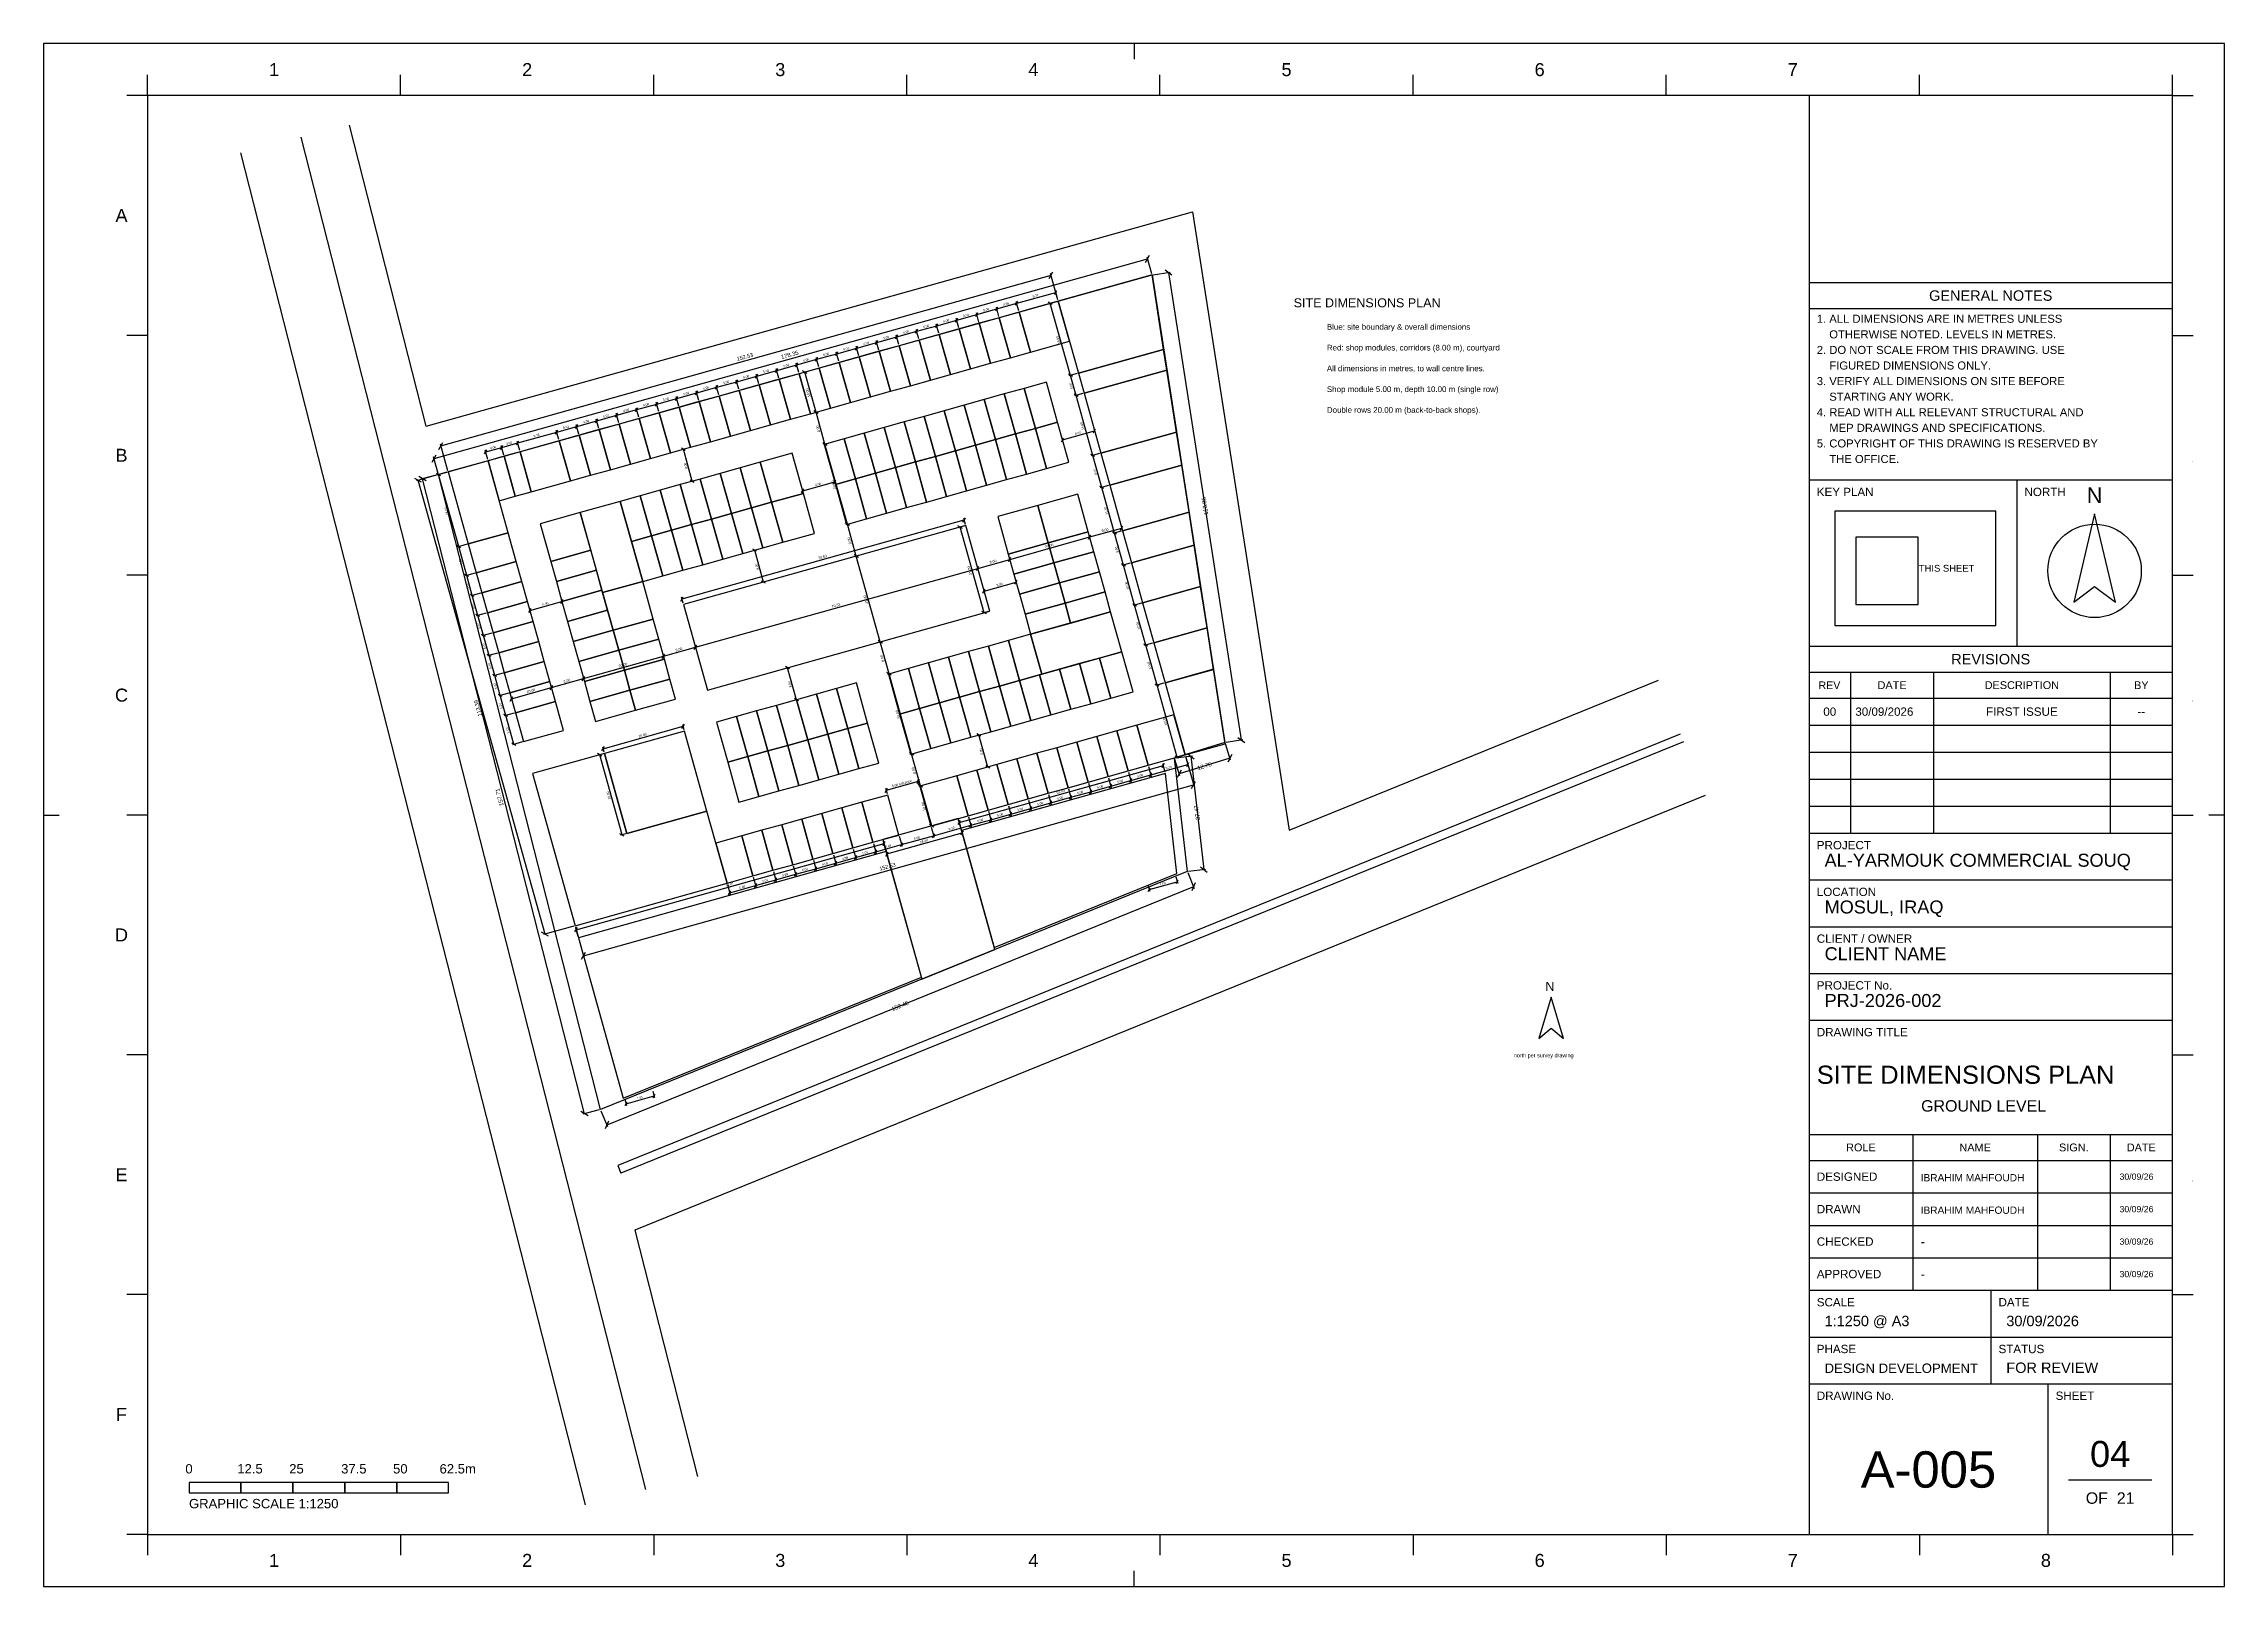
# Model space of a CAD drawing. Header units: metres. Extents: x 0 to 3661, y -5 to 371.
# Drawn here: x 1648 to 2173, y 0 to 371 of the extents above; entities that cross this region are included whole.
import ezdxf
from ezdxf.enums import TextEntityAlignment as Align

# ---------------------------------------------------------------- set-up
doc = ezdxf.new("R2010")
doc.units = ezdxf.units.M
doc.header["$MEASUREMENT"] = 0
for name, color, linetype in [('A3_FRAME', 7, 'Continuous'), ('A3_SHEET', 7, 'Continuous'), ('BLOCK', 7, 'Continuous'), ('BOUNDARY', 6, 'Continuous'), ('COURT', 3, 'Continuous'), ('DIM', 1, 'Continuous'), ('DIM-SITE', 5, 'Continuous'), ('PARKING', 8, 'Continuous'), ('STREET', 8, 'Continuous'), ('TB_FIELDS', 7, 'Continuous'), ('TB_HEADINGS', 7, 'Continuous'), ('TB_LABELS', 7, 'Continuous'), ('TB_LINES_THICK', 7, 'Continuous'), ('TB_LINES_THIN', 7, 'Continuous'), ('TB_SYMBOLS', 7, 'Continuous'), ('TEXT', 7, 'Continuous'), ('TITLE', 1, 'Continuous')]:
    doc.layers.add(name, color=color, linetype=linetype)
doc.styles.get("Standard").update_dxf_attribs({"font": 'arial.ttf'})

msp = doc.modelspace()

# ---------------------------------------------------------------- linework, layer by layer
at = {"layer": 'A3_FRAME'}
for p, q in [((1910.745, 371.25), (1910.745, 367.5)), ((1648.245, 185.625), (1651.995, 185.625)), ((2173.245, 185.625), (2169.495, 185.625)), ((1910.745, 0), (1910.745, 3.75))]:
    msp.add_line(p, q, dxfattribs=at)
for points in [[(1673.245, 12.5), (2160.745, 12.5), (2160.745, 358.75), (1673.245, 358.75)], [(2073.245, 12.5), (2160.745, 12.5), (2160.745, 358.75), (2073.245, 358.75)]]:
    msp.add_lwpolyline(points, close=True, dxfattribs=at)
at = {"layer": 'A3_SHEET'}
msp.add_lwpolyline([(1648.245, 0), (2173.245, 0), (2173.245, 371.25), (1648.245, 371.25)], close=True, dxfattribs=at)
at = {"layer": 'BLOCK'}
for points in [[(1897.367, 291.942), (1917.877, 297.68), (1915.083, 315.589), (1892.518, 309.276)], [(1876.178, 294.321), (1880.993, 295.668), (1878.299, 305.298), (1873.484, 303.951)], [(1880.993, 295.668), (1885.808, 297.015), (1883.114, 306.645), (1878.299, 305.298)], [(1885.808, 297.015), (1895.212, 299.646), (1892.518, 309.276), (1883.114, 306.645)], [(1856.918, 288.933), (1861.733, 290.28), (1859.038, 299.91), (1854.223, 298.563)], [(1861.733, 290.28), (1866.548, 291.627), (1863.853, 301.257), (1859.038, 299.91)], [(1866.548, 291.627), (1871.363, 292.974), (1868.669, 302.604), (1863.853, 301.257)], [(1871.363, 292.974), (1876.178, 294.321), (1873.484, 303.951), (1868.669, 302.604)], [(1837.657, 283.544), (1842.472, 284.891), (1839.778, 294.521), (1834.963, 293.174)], [(1842.472, 284.891), (1847.287, 286.238), (1844.593, 295.869), (1839.778, 294.521)], [(1847.287, 286.238), (1852.102, 287.586), (1849.408, 297.216), (1844.593, 295.869)], [(1852.102, 287.586), (1856.918, 288.933), (1854.223, 298.563), (1849.408, 297.216)], [(1898.715, 287.127), (1918.653, 292.705), (1917.877, 297.68), (1897.367, 291.942)], [(1818.397, 278.156), (1823.212, 279.503), (1820.518, 289.133), (1815.702, 287.786)], [(1823.212, 279.503), (1828.027, 280.85), (1825.333, 290.48), (1820.518, 289.133)], [(1828.027, 280.85), (1832.842, 282.197), (1830.148, 291.827), (1825.333, 290.48)], [(1832.842, 282.197), (1837.657, 283.544), (1834.963, 293.174), (1830.148, 291.827)], [(1887.003, 278.658), (1892.358, 280.156), (1889.663, 289.787), (1884.309, 288.289)], [(1902.756, 272.682), (1920.976, 277.779), (1918.649, 292.704), (1898.715, 287.127)], [(1799.136, 272.767), (1803.951, 274.114), (1801.257, 283.745), (1796.442, 282.397)], [(1803.951, 274.114), (1808.766, 275.462), (1806.072, 285.092), (1801.257, 283.745)], [(1808.766, 275.462), (1813.581, 276.809), (1810.887, 286.439), (1806.072, 285.092)], [(1813.581, 276.809), (1818.397, 278.156), (1815.702, 287.786), (1810.887, 286.439)], [(1867.743, 273.27), (1872.558, 274.617), (1869.864, 284.247), (1865.048, 282.9)], [(1872.558, 274.617), (1877.373, 275.964), (1874.679, 285.594), (1869.864, 284.247)], [(1877.373, 275.964), (1882.188, 277.311), (1879.494, 286.942), (1874.679, 285.594)], [(1882.188, 277.311), (1887.003, 278.658), (1884.309, 288.289), (1879.494, 286.942)], [(1779.876, 267.379), (1784.691, 268.726), (1781.997, 278.356), (1777.182, 277.009)], [(1784.691, 268.726), (1789.506, 270.073), (1786.812, 279.703), (1781.997, 278.356)], [(1789.506, 270.073), (1794.321, 271.42), (1791.627, 281.05), (1786.812, 279.703)], [(1794.321, 271.42), (1799.136, 272.767), (1796.442, 282.397), (1791.627, 281.05)], [(1848.482, 267.882), (1853.297, 269.229), (1850.603, 278.859), (1845.788, 277.512)], [(1853.297, 269.229), (1858.112, 270.576), (1855.418, 280.206), (1850.603, 278.859)], [(1858.112, 270.576), (1862.927, 271.923), (1860.233, 281.553), (1855.418, 280.206)], [(1862.927, 271.923), (1867.743, 273.27), (1865.048, 282.9), (1860.233, 281.553)], [(1884.882, 267.681), (1889.697, 269.028), (1887.003, 278.658), (1882.188, 277.311)], [(1889.697, 269.028), (1895.052, 270.526), (1892.358, 280.156), (1887.003, 278.658)], [(1761.805, 262.323), (1765.657, 263.401), (1762.963, 273.031), (1759.11, 271.953)], [(1765.657, 263.401), (1775.061, 266.032), (1772.366, 275.662), (1762.963, 273.031)], [(1775.061, 266.032), (1779.876, 267.379), (1777.182, 277.009), (1772.366, 275.662)], [(1838.852, 265.187), (1843.667, 266.534), (1840.973, 276.165), (1836.158, 274.817)], [(1843.667, 266.534), (1848.482, 267.882), (1845.788, 277.512), (1840.973, 276.165)], [(1865.622, 262.293), (1870.437, 263.64), (1867.743, 273.27), (1862.927, 271.923)], [(1870.437, 263.64), (1875.252, 264.987), (1872.558, 274.617), (1867.743, 273.27)], [(1875.252, 264.987), (1880.067, 266.334), (1877.373, 275.964), (1872.558, 274.617)], [(1880.067, 266.334), (1884.882, 267.681), (1882.188, 277.311), (1877.373, 275.964)], [(1904.911, 264.977), (1922.222, 269.82), (1920.98, 277.78), (1902.756, 272.682)], [(1750.478, 250.847), (1760.108, 253.541), (1755.258, 270.876), (1745.628, 268.182)], [(1757.953, 261.245), (1761.805, 262.323), (1759.11, 271.953), (1755.258, 270.876)], [(1809.027, 256.843), (1813.842, 258.19), (1811.148, 267.821), (1806.333, 266.474)], [(1813.842, 258.19), (1818.657, 259.538), (1815.963, 269.168), (1811.148, 267.821)], [(1818.657, 259.538), (1823.473, 260.885), (1820.778, 270.515), (1815.963, 269.168)], [(1823.473, 260.885), (1831.148, 263.032), (1828.454, 272.662), (1820.778, 270.515)], [(1846.361, 256.904), (1851.176, 258.251), (1848.482, 267.882), (1843.667, 266.534)], [(1851.176, 258.251), (1855.992, 259.598), (1853.297, 269.229), (1848.482, 267.882)], [(1855.992, 259.598), (1860.807, 260.946), (1858.112, 270.576), (1853.297, 269.229)], [(1860.807, 260.946), (1865.622, 262.293), (1862.927, 271.923), (1858.112, 270.576)], [(1907.98, 254.008), (1923.989, 258.487), (1922.222, 269.82), (1904.911, 264.977)], [(1794.582, 252.802), (1799.397, 254.149), (1796.703, 263.779), (1791.888, 262.432)], [(1799.397, 254.149), (1804.212, 255.496), (1801.518, 265.126), (1796.703, 263.779)], [(1804.212, 255.496), (1809.027, 256.843), (1806.333, 266.474), (1801.518, 265.126)], [(1826.167, 251.254), (1833.842, 253.402), (1831.148, 263.032), (1823.473, 260.885)], [(1841.546, 255.557), (1846.361, 256.904), (1843.667, 266.534), (1838.852, 265.187)], [(1890.107, 251.085), (1899.737, 253.779), (1897.207, 262.822), (1887.577, 260.128)], [(1770.342, 246.654), (1779.972, 249.348), (1777.442, 258.391), (1767.812, 255.697)], [(1782.831, 239.13), (1792.461, 241.825), (1787.072, 261.085), (1777.442, 258.391)], [(1789.767, 251.455), (1794.582, 252.802), (1791.888, 262.432), (1787.072, 261.085)], [(1811.721, 247.213), (1816.537, 248.56), (1813.842, 258.19), (1809.027, 256.843)], [(1816.537, 248.56), (1821.352, 249.907), (1818.657, 259.538), (1813.842, 258.19)], [(1821.352, 249.907), (1826.167, 251.254), (1823.473, 260.885), (1818.657, 259.538)], [(1880.476, 248.391), (1890.107, 251.085), (1887.577, 260.128), (1877.947, 257.433)], [(1910.135, 246.304), (1925.231, 250.528), (1923.989, 258.487), (1907.98, 254.008)], [(1752.416, 243.918), (1762.046, 246.612), (1760.108, 253.541), (1750.478, 250.847)], [(1792.461, 241.825), (1797.276, 243.172), (1794.582, 252.802), (1789.767, 251.455)], [(1797.276, 243.172), (1802.091, 244.519), (1799.397, 254.149), (1794.582, 252.802)], [(1802.091, 244.519), (1806.906, 245.866), (1804.212, 255.496), (1799.397, 254.149)], [(1806.906, 245.866), (1811.721, 247.213), (1809.027, 256.843), (1804.212, 255.496)], [(1891.454, 246.27), (1901.084, 248.964), (1899.737, 253.779), (1890.107, 251.085)], [(1771.689, 241.839), (1781.319, 244.533), (1779.972, 249.348), (1770.342, 246.654)], [(1881.824, 243.576), (1891.454, 246.27), (1890.107, 251.085), (1880.476, 248.391)], [(1892.801, 241.455), (1902.431, 244.149), (1901.084, 248.964), (1891.454, 246.27)], [(1912.83, 236.674), (1926.782, 240.578), (1925.231, 250.528), (1910.135, 246.304)], [(1753.763, 239.103), (1763.394, 241.797), (1762.046, 246.612), (1752.416, 243.918)], [(1755.11, 234.288), (1764.741, 236.982), (1763.394, 241.797), (1753.763, 239.103)], [(1773.036, 237.024), (1782.666, 239.718), (1781.319, 244.533), (1771.689, 241.839)], [(1785.361, 230.088), (1794.991, 232.782), (1792.461, 241.825), (1782.831, 239.13)], [(1883.171, 238.761), (1892.801, 241.455), (1891.454, 246.27), (1881.824, 243.576)], [(1894.148, 236.64), (1903.778, 239.334), (1902.431, 244.149), (1892.801, 241.455)], [(1756.457, 229.473), (1766.088, 232.167), (1764.741, 236.982), (1755.11, 234.288)], [(1774.383, 232.209), (1784.013, 234.903), (1782.666, 239.718), (1773.036, 237.024)], [(1884.518, 233.945), (1894.148, 236.64), (1892.801, 241.455), (1883.171, 238.761)], [(1885.865, 229.13), (1895.495, 231.825), (1894.148, 236.64), (1884.518, 233.945)], [(1895.495, 231.825), (1905.125, 234.519), (1903.778, 239.334), (1894.148, 236.64)], [(1915.524, 227.044), (1928.334, 230.628), (1926.782, 240.578), (1912.83, 236.674)], [(1757.805, 224.658), (1767.435, 227.352), (1766.088, 232.167), (1756.457, 229.473)], [(1775.73, 227.393), (1785.361, 230.088), (1784.013, 234.903), (1774.383, 232.209)], [(1786.708, 225.273), (1796.338, 227.967), (1794.991, 232.782), (1785.361, 230.088)], [(1888.559, 219.5), (1907.82, 224.888), (1905.125, 234.519), (1885.865, 229.13)], [(1759.152, 219.843), (1768.782, 222.537), (1767.435, 227.352), (1757.805, 224.658)], [(1777.078, 222.578), (1786.708, 225.273), (1785.361, 230.088), (1775.73, 227.393)], [(1788.055, 220.457), (1797.685, 223.152), (1796.338, 227.967), (1786.708, 225.273)], [(1873.574, 215.308), (1878.39, 216.655), (1875.695, 226.285), (1870.88, 224.938)], [(1878.39, 216.655), (1883.205, 218.002), (1880.511, 227.632), (1875.695, 226.285)], [(1883.205, 218.002), (1888.559, 219.5), (1885.865, 229.13), (1880.511, 227.632)], [(1918.218, 217.414), (1929.886, 220.678), (1928.334, 230.628), (1915.524, 227.044)], [(1760.499, 215.027), (1770.129, 217.722), (1768.782, 222.537), (1759.152, 219.843)], [(1778.425, 217.763), (1788.055, 220.457), (1786.708, 225.273), (1777.078, 222.578)], [(1789.402, 215.642), (1799.032, 218.337), (1797.685, 223.152), (1788.055, 220.457)], [(1854.314, 209.919), (1859.129, 211.267), (1856.435, 220.897), (1851.62, 219.55)], [(1859.129, 211.267), (1863.944, 212.614), (1861.25, 222.244), (1856.435, 220.897)], [(1863.944, 212.614), (1868.759, 213.961), (1866.065, 223.591), (1861.25, 222.244)], [(1868.759, 213.961), (1873.574, 215.308), (1870.88, 224.938), (1866.065, 223.591)], [(1890.714, 209.719), (1895.529, 211.066), (1892.835, 220.696), (1888.02, 219.349)], [(1895.529, 211.066), (1900.344, 212.413), (1897.65, 222.043), (1892.835, 220.696)], [(1900.344, 212.413), (1905.159, 213.76), (1902.465, 223.391), (1897.65, 222.043)], [(1905.159, 213.76), (1910.514, 215.258), (1907.82, 224.888), (1902.465, 223.391)], [(1923.068, 200.079), (1932.679, 202.768), (1929.89, 220.679), (1918.218, 217.414)], [(1761.846, 210.212), (1771.476, 212.906), (1770.129, 217.722), (1760.499, 215.027)], [(1779.772, 212.948), (1789.402, 215.642), (1788.055, 220.457), (1778.425, 217.763)], [(1781.119, 208.133), (1790.749, 210.827), (1789.402, 215.642), (1779.772, 212.948)], [(1790.749, 210.827), (1800.379, 213.521), (1799.032, 218.337), (1789.402, 215.642)], [(1837.009, 205.078), (1841.824, 206.425), (1839.13, 216.055), (1834.314, 214.708)], [(1841.824, 206.425), (1846.61, 207.764), (1843.916, 217.394), (1839.13, 216.055)], [(1871.454, 204.331), (1876.269, 205.678), (1873.574, 215.308), (1868.759, 213.961)], [(1876.269, 205.678), (1881.084, 207.025), (1878.39, 216.655), (1873.574, 215.308)], [(1881.084, 207.025), (1885.899, 208.372), (1883.205, 218.002), (1878.39, 216.655)], [(1885.899, 208.372), (1890.714, 209.719), (1888.02, 219.349), (1883.205, 218.002)], [(1763.784, 203.283), (1773.415, 205.978), (1771.476, 212.906), (1761.846, 210.212)], [(1817.748, 199.689), (1822.563, 201.037), (1819.869, 210.667), (1815.054, 209.32)], [(1822.563, 201.037), (1827.378, 202.384), (1824.684, 212.014), (1819.869, 210.667)], [(1827.378, 202.384), (1832.194, 203.731), (1829.499, 213.361), (1824.684, 212.014)], [(1832.194, 203.731), (1837.009, 205.078), (1834.314, 214.708), (1829.499, 213.361)], [(1857.008, 200.289), (1861.823, 201.636), (1859.129, 211.267), (1854.314, 209.919)], [(1861.823, 201.636), (1866.639, 202.983), (1863.944, 212.614), (1859.129, 211.267)], [(1866.639, 202.983), (1871.454, 204.331), (1868.759, 213.961), (1863.944, 212.614)], [(1812.933, 198.342), (1817.748, 199.689), (1815.054, 209.32), (1810.239, 207.973)], [(1834.888, 194.101), (1839.703, 195.448), (1837.009, 205.078), (1832.194, 203.731)], [(1839.703, 195.448), (1844.518, 196.795), (1841.824, 206.425), (1837.009, 205.078)], [(1844.518, 196.795), (1849.304, 198.134), (1846.61, 207.764), (1841.824, 206.425)], [(1904.5, 194.885), (1909.316, 196.232), (1906.621, 205.862), (1901.806, 204.515)], [(1909.316, 196.232), (1914.131, 197.579), (1911.436, 207.209), (1906.621, 205.862)], [(1914.131, 197.579), (1923.068, 200.079), (1920.373, 209.71), (1911.436, 207.209)], [(1776.178, 158.984), (1812.773, 169.222), (1807.923, 186.557), (1788.663, 181.168), (1783.274, 200.429), (1765.94, 195.579)], [(1815.627, 188.712), (1820.442, 190.059), (1817.748, 199.689), (1812.933, 198.342)], [(1820.442, 190.059), (1825.258, 191.406), (1822.563, 201.037), (1817.748, 199.689)], [(1825.258, 191.406), (1830.073, 192.753), (1827.378, 202.384), (1822.563, 201.037)], [(1830.073, 192.753), (1834.888, 194.101), (1832.194, 203.731), (1827.378, 202.384)], [(1885.24, 189.496), (1890.055, 190.844), (1887.361, 200.474), (1882.546, 199.127)], [(1890.055, 190.844), (1894.87, 192.191), (1892.176, 201.821), (1887.361, 200.474)], [(1894.87, 192.191), (1899.685, 193.538), (1896.991, 203.168), (1892.176, 201.821)], [(1899.685, 193.538), (1904.5, 194.885), (1901.806, 204.515), (1896.991, 203.168)], [(1861.858, 182.955), (1870.795, 185.455), (1868.101, 195.085), (1859.164, 192.585)], [(1870.795, 185.455), (1875.61, 186.802), (1872.916, 196.432), (1868.101, 195.085)], [(1875.61, 186.802), (1880.425, 188.149), (1877.731, 197.78), (1872.916, 196.432)], [(1880.425, 188.149), (1885.24, 189.496), (1882.546, 199.127), (1877.731, 197.78)], [(1847.909, 179.052), (1854.154, 180.799), (1851.46, 190.43), (1845.214, 188.682)], [(1828.648, 173.664), (1833.463, 175.011), (1830.769, 184.641), (1825.954, 183.294)], [(1833.463, 175.011), (1838.278, 176.358), (1835.584, 185.988), (1830.769, 184.641)], [(1838.278, 176.358), (1843.093, 177.705), (1840.399, 187.335), (1835.584, 185.988)], [(1843.093, 177.705), (1847.909, 179.052), (1845.214, 188.682), (1840.399, 187.335)], [(1812.773, 169.222), (1819.018, 170.97), (1816.324, 180.6), (1810.078, 178.853)], [(1819.018, 170.97), (1823.833, 172.317), (1821.139, 181.947), (1816.324, 180.6)], [(1823.833, 172.317), (1828.648, 173.664), (1825.954, 183.294), (1821.139, 181.947)]]:
    msp.add_lwpolyline(points, close=True, dxfattribs=at)
at = {"layer": 'BOUNDARY'}
msp.add_lwpolyline([(1743.328, 267.54), (1915.083, 315.591), (1932.629, 203.09), (1920.428, 199.341), (1923.577, 172.054), (1782.301, 114.725)], close=True, dxfattribs=at)
at = {"layer": 'COURT'}
for points in [[(1808.083, 215.677), (1876.005, 234.679), (1870.242, 255.278), (1802.32, 236.276)], [(1788.663, 181.168), (1807.923, 186.557), (1802.535, 205.817), (1783.274, 200.429)], [(1859.699, 146.132), (1877.23, 153.248), (1868.407, 184.787), (1850.302, 179.722)]]:
    msp.add_lwpolyline(points, close=True, dxfattribs=at)
at = {"layer": 'DIM'}
for p, q in [((1882.516, 308.763), (1891.925, 311.395)), ((1891.658, 310.92), (1892.193, 311.87)), ((1892.437, 309.565), (1891.817, 311.78)), ((1863.256, 303.374), (1868.071, 304.721)), ((1867.804, 304.246), (1868.339, 305.197)), ((1867.804, 304.246), (1868.339, 305.197)), ((1868.583, 302.892), (1867.963, 305.107)), ((1868.583, 302.892), (1867.963, 305.107)), ((1868.071, 304.721), (1872.896, 306.071)), ((1872.628, 305.596), (1873.163, 306.547)), ((1872.628, 305.596), (1873.163, 306.547)), ((1873.408, 304.241), (1872.788, 306.457)), ((1873.408, 304.241), (1872.788, 306.457)), ((1872.896, 306.071), (1877.711, 307.418)), ((1877.443, 306.943), (1877.978, 307.894)), ((1877.443, 306.943), (1877.978, 307.894)), ((1878.223, 305.589), (1877.603, 307.803)), ((1878.223, 305.589), (1877.603, 307.803)), ((1877.711, 307.418), (1882.516, 308.763)), ((1882.249, 308.288), (1882.784, 309.238)), ((1882.249, 308.288), (1882.784, 309.238)), ((1883.028, 306.933), (1882.409, 309.148)), ((1883.028, 306.933), (1882.409, 309.148)), ((1891.067, 308.47), (1890.116, 309.005)), ((1892.229, 309.196), (1890.207, 308.63)), ((1895.441, 291.403), (1890.592, 308.738)), ((1844.005, 297.989), (1848.811, 299.333)), ((1848.543, 298.858), (1849.078, 299.808)), ((1848.543, 298.858), (1849.078, 299.808)), ((1849.322, 297.503), (1848.703, 299.718)), ((1849.322, 297.503), (1848.703, 299.718)), ((1848.811, 299.333), (1853.626, 300.68)), ((1853.358, 300.205), (1853.893, 301.155)), ((1853.358, 300.205), (1853.893, 301.155)), ((1854.138, 298.85), (1853.518, 301.065)), ((1854.138, 298.85), (1853.518, 301.065)), ((1853.626, 300.68), (1858.441, 302.027)), ((1858.173, 301.552), (1858.708, 302.503)), ((1858.173, 301.552), (1858.708, 302.503)), ((1858.953, 300.197), (1858.333, 302.413)), ((1858.953, 300.197), (1858.333, 302.413)), ((1858.441, 302.027), (1863.256, 303.374)), ((1862.988, 302.899), (1863.523, 303.85)), ((1862.988, 302.899), (1863.523, 303.85)), ((1863.768, 301.545), (1863.148, 303.76)), ((1863.768, 301.545), (1863.148, 303.76)), ((1829.283, 293.469), (1829.818, 294.42)), ((1829.283, 293.469), (1829.818, 294.42)), ((1830.062, 292.115), (1829.442, 294.33)), ((1830.062, 292.115), (1829.442, 294.33)), ((1829.55, 293.945), (1834.365, 295.292)), ((1834.098, 294.816), (1834.633, 295.767)), ((1834.098, 294.816), (1834.633, 295.767)), ((1834.877, 293.462), (1834.257, 295.677)), ((1834.877, 293.462), (1834.257, 295.677)), ((1834.365, 295.292), (1839.18, 296.639)), ((1838.913, 296.163), (1839.448, 297.114)), ((1838.913, 296.163), (1839.448, 297.114)), ((1839.692, 294.809), (1839.073, 297.024)), ((1839.692, 294.809), (1839.073, 297.024)), ((1839.18, 296.639), (1844.005, 297.989)), ((1843.738, 297.513), (1844.273, 298.464)), ((1843.738, 297.513), (1844.273, 298.464)), ((1844.517, 296.159), (1843.897, 298.374)), ((1844.517, 296.159), (1843.897, 298.374)), ((1810.022, 288.081), (1810.557, 289.032)), ((1810.022, 288.081), (1810.557, 289.032)), ((1810.802, 286.726), (1810.182, 288.941)), ((1810.802, 286.726), (1810.182, 288.941)), ((1810.29, 288.556), (1815.105, 289.903)), ((1814.837, 289.428), (1815.372, 290.379)), ((1814.837, 289.428), (1815.372, 290.379)), ((1815.617, 288.073), (1814.997, 290.288)), ((1815.617, 288.073), (1814.997, 290.288)), ((1815.105, 289.903), (1819.92, 291.25)), ((1819.652, 290.775), (1820.187, 291.726)), ((1819.652, 290.775), (1820.187, 291.726)), ((1820.432, 289.421), (1819.812, 291.635)), ((1820.432, 289.421), (1819.812, 291.635)), ((1819.92, 291.25), (1824.735, 292.597)), ((1824.467, 292.122), (1825.003, 293.073)), ((1824.467, 292.122), (1825.003, 293.073)), ((1825.247, 290.768), (1824.627, 292.983)), ((1825.247, 290.768), (1824.627, 292.983)), ((1824.735, 292.597), (1829.55, 293.945)), ((1832.04, 291.903), (1830.962, 292.509)), ((1831.212, 292.125), (1831.116, 292.098)), ((1834.195, 282.576), (1831.501, 292.206)), ((1895.917, 291.136), (1894.966, 291.671)), ((1895.917, 291.136), (1894.966, 291.671)), ((1897.078, 291.861), (1895.056, 291.295)), ((1897.078, 291.861), (1895.056, 291.295)), ((1896.788, 286.588), (1895.441, 291.403)), ((1790.762, 282.692), (1791.297, 283.643)), ((1790.762, 282.692), (1791.297, 283.643)), ((1791.541, 281.338), (1790.922, 283.553)), ((1791.541, 281.338), (1790.922, 283.553)), ((1791.029, 283.168), (1795.844, 284.515)), ((1795.577, 284.039), (1796.112, 284.99)), ((1795.577, 284.039), (1796.112, 284.99)), ((1796.356, 282.685), (1795.737, 284.9)), ((1796.356, 282.685), (1795.737, 284.9)), ((1795.844, 284.515), (1800.659, 285.862)), ((1800.392, 285.387), (1800.927, 286.337)), ((1800.392, 285.387), (1800.927, 286.337)), ((1801.171, 284.032), (1800.552, 286.247)), ((1801.171, 284.032), (1800.552, 286.247)), ((1800.659, 285.862), (1805.475, 287.209)), ((1805.207, 286.734), (1805.742, 287.684)), ((1805.207, 286.734), (1805.742, 287.684)), ((1805.987, 285.379), (1805.367, 287.594)), ((1805.987, 285.379), (1805.367, 287.594)), ((1805.475, 287.209), (1810.29, 288.556)), ((1897.264, 286.32), (1896.313, 286.856)), ((1897.264, 286.32), (1896.313, 286.856)), ((1898.426, 287.046), (1896.403, 286.48)), ((1898.426, 287.046), (1896.403, 286.48)), ((1900.83, 272.143), (1896.788, 286.588)), ((1771.501, 277.304), (1772.036, 278.255)), ((1771.501, 277.304), (1772.036, 278.255)), ((1771.769, 277.779), (1776.594, 279.129)), ((1776.326, 278.654), (1776.861, 279.604)), ((1776.326, 278.654), (1776.861, 279.604)), ((1777.106, 277.299), (1776.486, 279.514)), ((1777.106, 277.299), (1776.486, 279.514)), ((1776.594, 279.129), (1781.399, 280.473)), ((1781.132, 279.998), (1781.667, 280.949)), ((1781.132, 279.998), (1781.667, 280.949)), ((1781.911, 278.644), (1781.291, 280.859)), ((1781.911, 278.644), (1781.291, 280.859)), ((1781.399, 280.473), (1786.224, 281.823)), ((1785.956, 281.348), (1786.491, 282.299)), ((1785.956, 281.348), (1786.491, 282.299)), ((1786.736, 279.994), (1786.116, 282.208)), ((1786.736, 279.994), (1786.116, 282.208)), ((1786.224, 281.823), (1791.029, 283.168)), ((1834.734, 282.272), (1833.656, 282.879)), ((1834.734, 282.272), (1833.656, 282.879)), ((1833.906, 282.495), (1833.81, 282.468)), ((1833.906, 282.495), (1833.81, 282.468)), ((1836.35, 274.871), (1834.195, 282.576)), ((1900.977, 277.609), (1901.512, 278.559)), ((1901.164, 278.373), (1901.137, 278.469)), ((1754.398, 272.519), (1754.933, 273.47)), ((1755.177, 271.164), (1754.558, 273.38)), ((1754.666, 272.994), (1758.518, 274.072)), ((1758.25, 273.597), (1758.785, 274.547)), ((1758.25, 273.597), (1758.785, 274.547)), ((1759.03, 272.242), (1758.41, 274.457)), ((1759.03, 272.242), (1758.41, 274.457)), ((1758.518, 274.072), (1762.37, 275.15)), ((1762.102, 274.674), (1762.637, 275.625)), ((1762.102, 274.674), (1762.637, 275.625)), ((1762.882, 273.32), (1762.262, 275.535)), ((1762.882, 273.32), (1762.262, 275.535)), ((1762.37, 275.15), (1771.769, 277.779)), ((1772.281, 275.95), (1771.661, 278.164)), ((1772.281, 275.95), (1771.661, 278.164)), ((1802.727, 273.371), (1801.776, 273.906)), ((1801.963, 273.558), (1801.866, 273.531)), ((1804.407, 265.935), (1802.252, 273.639)), ((1836.889, 274.568), (1835.812, 275.175)), ((1836.889, 274.568), (1835.812, 275.175)), ((1836.061, 274.791), (1835.965, 274.764)), ((1836.061, 274.791), (1835.965, 274.764)), ((1841.739, 255.611), (1836.35, 274.871)), ((1893.273, 275.453), (1893.808, 276.404)), ((1893.459, 276.218), (1893.433, 276.314)), ((1893.54, 275.929), (1901.244, 278.084)), ((1743.792, 267.267), (1742.841, 267.802)), ((1745.339, 268.101), (1742.932, 267.427)), ((1901.305, 271.875), (1900.355, 272.41)), ((1901.305, 271.875), (1900.355, 272.41)), ((1902.467, 272.601), (1900.445, 272.035)), ((1902.467, 272.601), (1900.445, 272.035)), ((1902.985, 264.438), (1900.83, 272.143)), ((1748.166, 250.2), (1743.317, 267.535)), ((1804.882, 265.667), (1803.932, 266.202)), ((1804.118, 265.854), (1804.022, 265.827)), ((1830.716, 263.144), (1831.251, 264.095)), ((1830.903, 263.908), (1830.876, 264.005)), ((1830.983, 263.619), (1838.688, 265.775)), ((1838.42, 265.299), (1838.955, 266.25)), ((1838.607, 266.064), (1838.58, 266.16)), ((1903.461, 264.171), (1902.51, 264.706)), ((1903.461, 264.171), (1902.51, 264.706)), ((1904.622, 264.897), (1902.6, 264.331)), ((1904.622, 264.897), (1902.6, 264.331)), ((1906.054, 253.47), (1902.985, 264.438)), ((1801.943, 237.624), (1869.865, 256.626)), ((1842.277, 255.308), (1841.2, 255.914)), ((1842.277, 255.308), (1841.2, 255.914)), ((1841.45, 255.53), (1841.354, 255.503)), ((1841.45, 255.53), (1841.354, 255.503)), ((1843.894, 247.907), (1841.739, 255.611)), ((1869.433, 254.598), (1868.355, 255.204)), ((1869.953, 255.197), (1868.509, 254.793)), ((1874.657, 234.302), (1868.894, 254.901)), ((1869.562, 256.088), (1870.168, 257.165)), ((1870.162, 255.567), (1869.757, 257.012)), ((1880.827, 247.139), (1900.087, 252.527)), ((1899.784, 251.989), (1900.39, 253.066)), ((1899.784, 251.989), (1900.39, 253.066)), ((1900.006, 252.816), (1899.979, 252.912)), ((1900.006, 252.816), (1899.979, 252.912)), ((1900.087, 252.527), (1907.791, 254.683)), ((1906.529, 253.202), (1905.579, 253.737)), ((1906.529, 253.202), (1905.579, 253.737)), ((1907.691, 253.928), (1905.669, 253.362)), ((1907.691, 253.928), (1905.669, 253.362)), ((1908.209, 245.766), (1906.054, 253.47)), ((1907.488, 254.144), (1908.095, 255.221)), ((1907.71, 254.972), (1907.684, 255.068)), ((1748.642, 249.933), (1747.691, 250.468)), ((1748.642, 249.933), (1747.691, 250.468)), ((1750.189, 250.766), (1747.781, 250.093)), ((1750.189, 250.766), (1747.781, 250.093)), ((1750.106, 243.267), (1748.166, 250.2)), ((1819.901, 249.101), (1818.95, 249.636)), ((1819.137, 249.288), (1819.04, 249.261)), ((1821.581, 241.664), (1819.426, 249.368)), ((1844.433, 247.603), (1843.355, 248.21)), ((1844.433, 247.603), (1843.355, 248.21)), ((1843.605, 247.826), (1843.509, 247.799)), ((1843.605, 247.826), (1843.509, 247.799)), ((1849.657, 227.308), (1843.894, 247.907)), ((1873.123, 244.983), (1880.827, 247.139)), ((1880.523, 246.6), (1881.13, 247.678)), ((1880.523, 246.6), (1881.13, 247.678)), ((1880.746, 247.428), (1880.719, 247.524)), ((1880.746, 247.428), (1880.719, 247.524)), ((1750.582, 242.999), (1749.631, 243.534)), ((1750.582, 242.999), (1749.631, 243.534)), ((1752.129, 243.832), (1749.721, 243.159)), ((1752.129, 243.832), (1749.721, 243.159)), ((1751.453, 238.452), (1750.106, 243.267)), ((1805.201, 225.981), (1873.123, 244.983)), ((1822.056, 241.397), (1821.106, 241.932)), ((1821.292, 241.583), (1821.196, 241.556)), ((1872.819, 244.445), (1873.426, 245.522)), ((1872.819, 244.445), (1873.426, 245.522)), ((1873.042, 245.272), (1873.015, 245.369)), ((1873.042, 245.272), (1873.015, 245.369)), ((1874.658, 239.494), (1882.362, 241.65)), ((1882.095, 241.174), (1882.63, 242.125)), ((1882.282, 241.939), (1882.255, 242.035)), ((1908.685, 245.498), (1907.734, 246.033)), ((1908.685, 245.498), (1907.734, 246.033)), ((1909.846, 246.224), (1907.824, 245.658)), ((1909.846, 246.224), (1907.824, 245.658)), ((1910.904, 236.135), (1908.209, 245.766)), ((1751.929, 238.184), (1750.978, 238.719)), ((1751.929, 238.184), (1750.978, 238.719)), ((1753.476, 239.017), (1751.068, 238.344)), ((1753.476, 239.017), (1751.068, 238.344)), ((1752.8, 233.636), (1751.453, 238.452)), ((1765.332, 234.868), (1773.036, 237.024)), ((1772.769, 236.548), (1773.304, 237.499)), ((1772.955, 237.312), (1772.928, 237.409)), ((1801.64, 237.085), (1802.246, 238.163)), ((1802.24, 236.565), (1801.836, 238.009)), ((1874.391, 239.019), (1874.926, 239.97)), ((1874.577, 239.783), (1874.55, 239.879)), ((1911.379, 235.868), (1910.428, 236.403)), ((1911.379, 235.868), (1910.428, 236.403)), ((1912.541, 236.593), (1910.518, 236.028)), ((1912.541, 236.593), (1910.518, 236.028)), ((1753.276, 233.369), (1752.325, 233.904)), ((1753.276, 233.369), (1752.325, 233.904)), ((1754.823, 234.202), (1752.415, 233.529)), ((1754.823, 234.202), (1752.415, 233.529)), ((1754.148, 228.821), (1752.8, 233.636)), ((1765.064, 234.393), (1765.599, 235.344)), ((1765.251, 235.157), (1765.224, 235.253)), ((1875.196, 233.999), (1874.118, 234.605)), ((1875.717, 234.598), (1874.272, 234.194)), ((1913.598, 226.505), (1910.904, 236.135)), ((1754.623, 228.554), (1753.672, 229.089)), ((1754.623, 228.554), (1753.672, 229.089)), ((1756.17, 229.387), (1753.762, 228.714)), ((1756.17, 229.387), (1753.762, 228.714)), ((1755.495, 224.006), (1754.148, 228.821)), ((1797.496, 223.826), (1805.201, 225.981)), ((1804.897, 225.442), (1805.504, 226.52)), ((1804.897, 225.442), (1805.504, 226.52)), ((1805.12, 226.27), (1805.093, 226.366)), ((1805.12, 226.27), (1805.093, 226.366)), ((1850.196, 227.005), (1849.118, 227.611)), ((1850.196, 227.005), (1849.118, 227.611)), ((1849.368, 227.227), (1849.272, 227.2)), ((1849.368, 227.227), (1849.272, 227.2)), ((1851.813, 219.603), (1849.657, 227.308)), ((1914.073, 226.238), (1913.122, 226.773)), ((1914.073, 226.238), (1913.122, 226.773)), ((1915.235, 226.963), (1913.212, 226.397)), ((1915.235, 226.963), (1913.212, 226.397)), ((1916.292, 216.875), (1913.598, 226.505)), ((1755.97, 223.739), (1755.019, 224.274)), ((1755.97, 223.739), (1755.019, 224.274)), ((1757.517, 224.572), (1755.109, 223.898)), ((1757.517, 224.572), (1755.109, 223.898)), ((1756.842, 219.191), (1755.495, 224.006)), ((1778.236, 218.437), (1797.496, 223.826)), ((1797.193, 223.287), (1797.8, 224.364)), ((1797.193, 223.287), (1797.8, 224.364)), ((1797.416, 224.115), (1797.389, 224.211)), ((1797.416, 224.115), (1797.389, 224.211)), ((1827.819, 220.798), (1826.869, 221.333)), ((1827.055, 220.984), (1826.959, 220.957)), ((1829.499, 213.361), (1827.344, 221.065)), ((1757.317, 218.924), (1756.366, 219.459)), ((1757.317, 218.924), (1756.366, 219.459)), ((1758.864, 219.757), (1756.457, 219.083)), ((1758.864, 219.757), (1756.457, 219.083)), ((1758.189, 214.376), (1756.842, 219.191)), ((1760.902, 213.588), (1770.532, 216.282)), ((1770.229, 215.743), (1770.835, 216.821)), ((1770.229, 215.743), (1770.835, 216.821)), ((1770.451, 216.571), (1770.424, 216.667)), ((1770.451, 216.571), (1770.424, 216.667)), ((1770.532, 216.282), (1778.236, 218.437)), ((1777.933, 217.899), (1778.539, 218.976)), ((1777.933, 217.899), (1778.539, 218.976)), ((1778.155, 218.726), (1778.128, 218.823)), ((1778.155, 218.726), (1778.128, 218.823)), ((1852.351, 219.3), (1851.274, 219.907)), ((1852.351, 219.3), (1851.274, 219.907)), ((1851.524, 219.523), (1851.427, 219.496)), ((1851.524, 219.523), (1851.427, 219.496)), ((1857.201, 200.343), (1851.813, 219.603)), ((1916.767, 216.607), (1915.817, 217.142)), ((1916.767, 216.607), (1915.817, 217.142)), ((1917.929, 217.333), (1915.907, 216.767)), ((1917.929, 217.333), (1915.907, 216.767)), ((1921.142, 199.54), (1916.292, 216.875)), ((1758.664, 214.108), (1757.714, 214.644)), ((1758.664, 214.108), (1757.714, 214.644)), ((1760.211, 214.942), (1757.804, 214.268)), ((1760.211, 214.942), (1757.804, 214.268)), ((1759.536, 209.561), (1758.189, 214.376)), ((1761.558, 210.127), (1759.151, 209.453)), ((1761.558, 210.127), (1759.151, 209.453)), ((1760.598, 213.049), (1761.205, 214.126)), ((1760.821, 213.877), (1760.794, 213.973)), ((1829.975, 213.094), (1829.024, 213.629)), ((1829.21, 213.28), (1829.114, 213.253)), ((1760.011, 209.293), (1759.061, 209.828)), ((1760.011, 209.293), (1759.061, 209.828)), ((1761.473, 202.637), (1759.536, 209.561)), ((1782.951, 201.584), (1802.211, 206.973)), ((1801.926, 206.466), (1802.497, 207.48)), ((1802.454, 206.106), (1802.104, 207.358)), ((1873.884, 204.61), (1872.933, 205.145)), ((1873.12, 204.797), (1873.023, 204.77)), ((1875.564, 197.173), (1873.409, 204.877)), ((1761.949, 202.369), (1760.998, 202.904)), ((1763.495, 203.203), (1761.088, 202.529)), ((1782.626, 199.82), (1781.612, 200.391)), ((1782.985, 200.348), (1781.733, 199.998)), ((1787.507, 180.845), (1782.119, 200.105)), ((1782.665, 201.077), (1783.236, 202.091)), ((1783.193, 200.718), (1782.843, 201.97)), ((1857.74, 200.04), (1856.662, 200.646)), ((1857.74, 200.04), (1856.662, 200.646)), ((1856.912, 200.262), (1856.816, 200.235)), ((1856.912, 200.262), (1856.816, 200.235)), ((1859.356, 192.639), (1857.201, 200.343)), ((1921.617, 199.273), (1920.666, 199.808)), ((1922.779, 199.998), (1920.756, 199.433)), ((1923.148, 199.79), (1923.822, 197.383)), ((1868.676, 183.824), (1917.828, 197.575)), ((1876.039, 196.906), (1875.089, 197.441)), ((1875.275, 197.092), (1875.179, 197.066)), ((1904.581, 194.596), (1905.255, 192.188)), ((1904.581, 194.596), (1905.255, 192.188)), ((1909.396, 195.943), (1910.07, 193.535)), ((1909.396, 195.943), (1910.07, 193.535)), ((1909.695, 193.445), (1910.23, 194.396)), ((1909.695, 193.445), (1910.23, 194.396)), ((1909.962, 193.921), (1914.777, 195.268)), ((1914.212, 197.29), (1914.885, 194.882)), ((1914.212, 197.29), (1914.885, 194.882)), ((1914.51, 194.792), (1915.045, 195.743)), ((1914.51, 194.792), (1915.045, 195.743)), ((1914.777, 195.268), (1923.714, 197.768)), ((1917.543, 197.068), (1918.114, 198.082)), ((1918.286, 195.938), (1917.721, 197.96)), ((1923.447, 197.293), (1923.982, 198.243)), ((1850.851, 191.078), (1851.422, 192.092)), ((1851.379, 190.719), (1851.028, 191.971)), ((1851.136, 191.585), (1858.84, 193.741)), ((1858.555, 193.234), (1859.126, 194.248)), ((1859.083, 192.874), (1858.733, 194.126)), ((1859.895, 192.336), (1858.817, 192.942)), ((1859.895, 192.336), (1858.817, 192.942)), ((1859.067, 192.558), (1858.971, 192.531)), ((1859.067, 192.558), (1858.971, 192.531)), ((1862.05, 183.009), (1859.356, 192.639)), ((1885.321, 189.207), (1885.994, 186.8)), ((1885.321, 189.207), (1885.994, 186.8)), ((1890.136, 190.555), (1890.81, 188.147)), ((1890.136, 190.555), (1890.81, 188.147)), ((1890.434, 188.057), (1890.969, 189.008)), ((1890.434, 188.057), (1890.969, 189.008)), ((1890.702, 188.532), (1895.517, 189.879)), ((1894.951, 191.902), (1895.625, 189.494)), ((1894.951, 191.902), (1895.625, 189.494)), ((1895.249, 189.404), (1895.784, 190.355)), ((1895.249, 189.404), (1895.784, 190.355)), ((1895.517, 189.879), (1900.332, 191.226)), ((1899.766, 193.249), (1900.44, 190.841)), ((1899.766, 193.249), (1900.44, 190.841)), ((1900.065, 190.751), (1900.6, 191.702)), ((1900.065, 190.751), (1900.6, 191.702)), ((1900.332, 191.226), (1905.147, 192.573)), ((1904.88, 192.098), (1905.415, 193.049)), ((1904.88, 192.098), (1905.415, 193.049)), ((1905.147, 192.573), (1909.962, 193.921)), ((1868.391, 183.317), (1868.961, 184.331)), ((1868.487, 184.498), (1869.484, 180.935)), ((1869.134, 182.187), (1868.568, 184.209)), ((1870.876, 185.166), (1871.549, 182.759)), ((1870.876, 185.166), (1871.549, 182.759)), ((1871.441, 183.144), (1876.257, 184.491)), ((1875.691, 186.513), (1876.364, 184.106)), ((1875.691, 186.513), (1876.364, 184.106)), ((1875.989, 184.016), (1876.524, 184.966)), ((1875.989, 184.016), (1876.524, 184.966)), ((1876.257, 184.491), (1881.072, 185.838)), ((1880.506, 187.86), (1881.179, 185.453)), ((1880.506, 187.86), (1881.179, 185.453)), ((1880.804, 185.363), (1881.339, 186.313)), ((1880.804, 185.363), (1881.339, 186.313)), ((1881.072, 185.838), (1885.887, 187.185)), ((1885.619, 186.71), (1886.154, 187.661)), ((1885.619, 186.71), (1886.154, 187.661)), ((1885.887, 187.185), (1890.702, 188.532)), ((1776.447, 158.021), (1850.571, 178.759)), ((1788.014, 180.56), (1787, 181.13)), ((1788.374, 181.088), (1787.122, 180.737)), ((1847.994, 178.765), (1848.668, 176.357)), ((1847.994, 178.765), (1848.668, 176.357)), ((1850.286, 178.252), (1850.856, 179.266)), ((1850.382, 179.433), (1851.379, 175.87)), ((1851.029, 177.122), (1850.463, 179.144)), ((1851.272, 176.255), (1869.376, 181.32)), ((1854.235, 180.511), (1854.908, 178.103)), ((1854.235, 180.511), (1854.908, 178.103)), ((1854.533, 178.013), (1855.068, 178.964)), ((1854.533, 178.013), (1855.068, 178.964)), ((1854.8, 178.488), (1862.505, 180.644)), ((1862.589, 182.706), (1861.512, 183.312)), ((1861.762, 182.928), (1861.665, 182.901)), ((1861.939, 182.666), (1862.612, 180.258)), ((1861.939, 182.666), (1862.612, 180.258)), ((1862.237, 180.168), (1862.772, 181.119)), ((1862.237, 180.168), (1862.772, 181.119)), ((1862.505, 180.644), (1871.441, 183.144)), ((1869.091, 180.813), (1869.662, 181.827)), ((1871.174, 182.668), (1871.709, 183.619)), ((1871.174, 182.668), (1871.709, 183.619)), ((1828.724, 173.374), (1829.398, 170.966)), ((1828.724, 173.374), (1829.398, 170.966)), ((1833.549, 174.723), (1834.222, 172.316)), ((1833.549, 174.723), (1834.222, 172.316)), ((1834.115, 172.701), (1838.93, 174.048)), ((1838.364, 176.07), (1839.038, 173.663)), ((1838.364, 176.07), (1839.038, 173.663)), ((1838.662, 173.573), (1839.197, 174.523)), ((1838.662, 173.573), (1839.197, 174.523)), ((1838.93, 174.048), (1843.735, 175.393)), ((1843.169, 177.415), (1843.843, 175.007)), ((1843.169, 177.415), (1843.843, 175.007)), ((1843.468, 174.917), (1844.003, 175.868)), ((1843.468, 174.917), (1844.003, 175.868)), ((1843.735, 175.393), (1848.56, 176.742)), ((1848.292, 176.267), (1848.828, 177.218)), ((1848.292, 176.267), (1848.828, 177.218)), ((1848.56, 176.742), (1854.8, 178.488)), ((1850.986, 175.748), (1851.557, 176.762)), ((1812.854, 168.933), (1813.527, 166.526)), ((1813.419, 166.911), (1819.66, 168.657)), ((1819.094, 170.679), (1819.767, 168.272)), ((1819.094, 170.679), (1819.767, 168.272)), ((1819.392, 168.182), (1819.927, 169.132)), ((1819.392, 168.182), (1819.927, 169.132)), ((1819.66, 168.657), (1824.484, 170.007)), ((1823.919, 172.029), (1824.592, 169.621)), ((1823.919, 172.029), (1824.592, 169.621)), ((1824.217, 169.531), (1824.752, 170.482)), ((1824.217, 169.531), (1824.752, 170.482)), ((1824.484, 170.007), (1829.29, 171.351)), ((1829.022, 170.876), (1829.557, 171.827)), ((1829.022, 170.876), (1829.557, 171.827)), ((1829.29, 171.351), (1834.115, 172.701)), ((1833.847, 172.226), (1834.382, 173.176)), ((1833.847, 172.226), (1834.382, 173.176)), ((1914.091, 168.846), (1914.522, 167.305)), ((1914.164, 167.246), (1914.664, 168.134)), ((1914.414, 167.69), (1921.155, 169.576)), ((1920.832, 170.732), (1921.263, 169.191)), ((1920.905, 169.132), (1921.405, 170.02)), ((1813.152, 166.436), (1813.687, 167.387)), ((1776.162, 157.514), (1776.733, 158.528)), ((1776.905, 156.384), (1776.339, 158.406)), ((1788.157, 117.28), (1788.588, 115.739)), ((1788.231, 115.68), (1788.73, 116.568)), ((1788.48, 116.124), (1795.221, 118.01)), ((1794.898, 119.166), (1795.329, 117.625)), ((1794.972, 117.566), (1795.471, 118.454))]:
    msp.add_line(p, q, dxfattribs=at)
at = {"layer": 'DIM-SITE'}
for p, q in [((1913.506, 318.556), (1914.505, 320.33)), ((1742.25, 271.392), (1914.006, 319.443)), ((1743.877, 274.441), (1890.767, 315.536)), ((1890.303, 314.712), (1891.23, 316.36)), ((1892.437, 309.565), (1890.659, 315.921)), ((1915.002, 315.88), (1913.898, 319.828)), ((1915.38, 315.637), (1919.431, 316.269)), ((1918.213, 316.808), (1919.858, 315.607)), ((1919.035, 316.207), (1936.581, 203.706)), ((1743.413, 273.617), (1744.34, 275.265)), ((1745.547, 268.47), (1743.769, 274.826)), ((1745.339, 268.101), (1738.02, 266.053)), ((1741.751, 270.505), (1742.75, 272.28)), ((1743.247, 267.829), (1742.143, 271.778)), ((1739.229, 265.697), (1737.581, 266.625)), ((1768.955, 156.964), (1738.405, 266.161)), ((1740.328, 266.032), (1738.576, 267.072)), ((1743.037, 267.466), (1739.064, 266.453)), ((1778.425, 113.737), (1739.452, 266.552)), ((1920.726, 199.376), (1924.799, 199.845)), ((1923.148, 199.79), (1925.196, 192.471)), ((1923.604, 200.432), (1925.199, 199.167)), ((1924.402, 199.8), (1927.55, 172.513)), ((1932.717, 202.803), (1933.922, 198.884)), ((1932.926, 203.136), (1936.977, 203.768)), ((1934.281, 200.166), (1933.327, 198.367)), ((1935.759, 204.307), (1937.404, 203.106)), ((1920.516, 199.054), (1921.72, 195.135)), ((1922.08, 196.417), (1921.126, 194.618)), ((1933.804, 199.266), (1921.603, 195.518)), ((1778.199, 151.762), (1925.088, 192.857)), ((1924.625, 192.033), (1925.552, 193.68)), ((1925.081, 168.348), (1783.805, 111.019)), ((1923.689, 171.776), (1925.231, 167.977)), ((1923.875, 172.089), (1927.948, 172.559)), ((1925.477, 169.286), (1924.684, 167.41)), ((1926.752, 173.145), (1928.348, 171.88)), ((1775.889, 158.904), (1768.57, 156.856)), ((1776.259, 158.695), (1778.306, 151.376)), ((1769.779, 156.5), (1768.131, 157.427)), ((1777.735, 150.938), (1778.662, 152.586)), ((1779.301, 113.217), (1777.549, 114.256)), ((1782.01, 114.651), (1778.037, 113.638)), ((1782.414, 114.447), (1783.955, 110.648)), ((1784.202, 111.956), (1783.409, 110.081))]:
    msp.add_line(p, q, dxfattribs=at)
at = {"layer": 'PARKING'}
for points in [[(1877.095, 153.729), (1921.063, 171.575), (1918.367, 195.649), (1869.215, 181.898)], [(1787.787, 117.488), (1859.564, 146.613), (1851.11, 176.833), (1776.986, 156.095)]]:
    msp.add_lwpolyline(points, close=True, dxfattribs=at)
at = {"layer": 'STREET'}
for p, q in [((1793.236, 23.29), (1710.245, 348.702)), ((1740.362, 279.171), (1721.873, 351.667)), ((1778.701, 19.583), (1695.711, 344.995)), ((1740.362, 279.171), (1924.858, 330.786)), ((1924.858, 330.786), (1948.065, 181.992)), ((1948.065, 181.992), (2036.999, 218.081)), ((2042.263, 205.108), (1786.451, 101.3)), ((2043.015, 203.255), (1787.203, 99.447)), ((2048.279, 190.282), (1790.568, 85.704)), ((1786.451, 101.3), (1787.203, 99.447)), ((1790.568, 85.704), (1805.676, 26.463))]:
    msp.add_line(p, q, dxfattribs=at)
at = {"layer": 'TB_LINES_THICK'}
for p, q in [((2073.245, 313.75), (2160.745, 313.75)), ((2073.245, 266.25), (2160.745, 266.25)), ((2073.245, 226.25), (2160.745, 226.25)), ((2073.245, 181.25), (2160.745, 181.25)), ((2073.245, 136.25), (2160.745, 136.25)), ((2073.245, 108.75), (2160.745, 108.75)), ((2073.245, 71.25), (2160.745, 71.25)), ((2073.245, 48.75), (2160.745, 48.75))]:
    msp.add_line(p, q, dxfattribs=at)
at = {"layer": 'TB_LINES_THIN'}
for p, q in [((1673.245, 358.75), (1673.245, 363.75)), ((1734.182, 358.75), (1734.182, 363.75)), ((1795.12, 358.75), (1795.12, 363.75)), ((1856.057, 358.75), (1856.057, 363.75)), ((1916.995, 358.75), (1916.995, 363.75)), ((1977.932, 358.75), (1977.932, 363.75)), ((2038.87, 358.75), (2038.87, 363.75)), ((2099.807, 358.75), (2099.807, 363.75)), ((2160.745, 358.75), (2160.745, 363.75)), ((1673.245, 358.75), (1668.245, 358.75)), ((2160.745, 358.75), (2165.745, 358.75)), ((2073.245, 307.5), (2160.745, 307.5)), ((1673.245, 301.042), (1668.245, 301.042)), ((2160.745, 301.042), (2165.745, 301.042)), ((2123.245, 266.25), (2123.245, 226.25)), ((1673.245, 243.333), (1668.245, 243.333)), ((2160.745, 243.333), (2165.745, 243.333)), ((2073.245, 220), (2160.745, 220)), ((2083.245, 220), (2083.245, 181.25)), ((2103.245, 220), (2103.245, 181.25)), ((2145.745, 220), (2145.745, 181.25)), ((2073.245, 213.75), (2160.745, 213.75)), ((2073.245, 207.25), (2160.745, 207.25)), ((2073.245, 200.75), (2160.745, 200.75)), ((2073.245, 194.25), (2160.745, 194.25)), ((1673.245, 185.625), (1668.245, 185.625)), ((2073.245, 187.75), (2160.745, 187.75)), ((2160.745, 185.625), (2165.745, 185.625)), ((2073.245, 170), (2160.745, 170)), ((2073.245, 158.75), (2160.745, 158.75)), ((2073.245, 147.5), (2160.745, 147.5)), ((1673.245, 127.917), (1668.245, 127.917)), ((2160.745, 127.917), (2165.745, 127.917)), ((2098.245, 108.75), (2098.245, 71.25)), ((2128.245, 108.75), (2128.245, 71.25)), ((2145.745, 108.75), (2145.745, 71.25)), ((2073.245, 102.5), (2160.745, 102.5)), ((2073.245, 94.688), (2160.745, 94.688)), ((2073.245, 86.875), (2160.745, 86.875)), ((2073.245, 79.063), (2160.745, 79.063)), ((1673.245, 70.208), (1668.245, 70.208)), ((2116.995, 71.25), (2116.995, 48.75)), ((2160.745, 70.208), (2165.745, 70.208)), ((2073.245, 60), (2160.745, 60)), ((2130.745, 48.75), (2130.745, 12.5)), ((2135.745, 25.625), (2155.745, 25.625)), ((1673.245, 12.5), (1668.245, 12.5)), ((1673.245, 12.5), (1673.245, 7.5)), ((1734.182, 12.5), (1734.182, 7.5)), ((1795.12, 12.5), (1795.12, 7.5)), ((1856.057, 12.5), (1856.057, 7.5)), ((1916.995, 12.5), (1916.995, 7.5)), ((1977.932, 12.5), (1977.932, 7.5)), ((2038.87, 12.5), (2038.87, 7.5)), ((2099.807, 12.5), (2099.807, 7.5)), ((2160.745, 12.5), (2160.745, 7.5)), ((2160.745, 12.5), (2165.745, 12.5))]:
    msp.add_line(p, q, dxfattribs=at)
for points in [[(2079.495, 231.25), (2118.245, 231.25), (2118.245, 258.75), (2079.495, 258.75)], [(2084.495, 236.25), (2099.495, 236.25), (2099.495, 252.5), (2084.495, 252.5)]]:
    msp.add_lwpolyline(points, close=True, dxfattribs=at)
at = {"layer": 'TB_SYMBOLS'}
for points in [[(2141.995, 258.125), (2136.995, 236.875), (2141.995, 240.625), (2146.995, 236.875)], [(1683.245, 22.5), (1695.745, 22.5), (1695.745, 25), (1683.245, 25)], [(1695.745, 22.5), (1708.245, 22.5), (1708.245, 25), (1695.745, 25)], [(1708.245, 22.5), (1720.745, 22.5), (1720.745, 25), (1708.245, 25)], [(1720.745, 22.5), (1733.245, 22.5), (1733.245, 25), (1720.745, 25)], [(1733.245, 22.5), (1745.745, 22.5), (1745.745, 25), (1733.245, 25)]]:
    msp.add_lwpolyline(points, close=True, dxfattribs=at)
msp.add_circle((2141.995, 244.375), 11.25, dxfattribs=at)
at = {"layer": 'TEXT'}
msp.add_lwpolyline([(2011.178, 141.807), (2008.178, 131.807), (2011.178, 134.307), (2014.178, 131.807)], close=True, dxfattribs=at)

# ---------------------------------------------------------------- texts
at = {"layer": 'DIM'}
for s, height, rotation, p in [('9.77', 0.54, 15.6299, (1887.15, 310.332)), ('5.00', 0.54, 15.6299, (1865.593, 304.301)), ('5.01', 0.54, 15.6299, (1870.413, 305.649)), ('5.00', 0.54, 15.6299, (1875.233, 306.998)), ('4.99', 0.54, 15.6299, (1880.043, 308.343)), ('4.99', 0.54, 15.6299, (1846.337, 298.913)), ('5.00', 0.54, 15.6299, (1851.147, 300.259)), ('5.00', 0.54, 15.6299, (1855.963, 301.606)), ('5.00', 0.54, 15.6299, (1860.778, 302.954)), ('18.00', 0.54, 105.6299, (1892.764, 300)), ('5.00', 0.54, 15.6299, (1827.072, 293.524)), ('5.00', 0.54, 15.6299, (1831.887, 294.871)), ('5.00', 0.54, 15.6299, (1836.702, 296.218)), ('5.01', 0.54, 15.6299, (1841.522, 297.567)), ('5.00', 0.54, 15.6299, (1807.811, 288.135)), ('5.00', 0.54, 15.6299, (1812.627, 289.482)), ('5.00', 0.54, 15.6299, (1817.442, 290.83)), ('5.00', 0.54, 15.6299, (1822.257, 292.177)), ('5.00', 0.54, 105.6299, (1895.862, 288.925)), ('5.00', 0.54, 15.6299, (1793.366, 284.094)), ('5.00', 0.54, 15.6299, (1798.181, 285.441)), ('5.00', 0.54, 15.6299, (1802.996, 286.788)), ('10.00', 0.612, 105.6299, (1832.561, 287.311)), ('5.01', 0.54, 15.6299, (1774.11, 278.707)), ('4.99', 0.54, 15.6299, (1778.926, 280.054)), ('5.01', 0.54, 15.6299, (1783.741, 281.401)), ('4.99', 0.54, 15.6299, (1788.556, 282.748)), ('8.00', 0.612, 105.6299, (1834.986, 278.643)), ('15.00', 0.54, 105.6299, (1898.556, 279.295)), ('4.00', 0.54, 15.6299, (1756.521, 273.786)), ('4.00', 0.54, 15.6299, (1760.373, 274.864)), ('9.76', 0.54, 15.6299, (1766.999, 276.717)), ('8.00', 0.54, 15.6299, (1897.322, 277.259)), ('8.00', 0.54, 105.6299, (1803.076, 269.716)), ('8.00', 0.54, 105.6299, (1901.655, 268.22)), ('8.00', 0.54, 15.6299, (1834.765, 264.95)), ('20.00', 0.612, 105.6299, (1838.758, 265.161)), ('18.00', 0.54, 105.6299, (1745.489, 258.797)), ('11.39', 0.54, 105.6299, (1904.267, 258.883)), ('8.00', 0.612, 105.6299, (1842.53, 251.679)), ('8.00', 0.612, 15.6299, (1903.859, 253.891)), ('7.20', 0.54, 105.6299, (1748.884, 246.663)), ('70.53', 0.612, 15.6299, (1835.824, 247.412)), ('8.00', 0.612, 15.6299, (1876.895, 246.348)), ('20.00', 0.612, 15.6299, (1890.377, 250.12)), ('8.00', 0.54, 105.6299, (1906.879, 249.547)), ('8.00', 0.54, 105.6299, (1820.251, 245.446)), ('21.39', 0.612, 105.6299, (1871.489, 244.521)), ('8.00', 0.54, 15.6299, (1878.44, 240.825)), ('10.00', 0.54, 105.6299, (1909.304, 240.88)), ('5.00', 0.54, 105.6299, (1750.527, 240.788)), ('5.00', 0.54, 105.6299, (1751.874, 235.973)), ('8.00', 0.54, 15.6299, (1769.113, 236.199)), ('70.53', 0.612, 15.6299, (1839.081, 235.769)), ('21.39', 0.612, 105.6299, (1846.489, 237.527)), ('5.00', 0.54, 105.6299, (1753.221, 231.158)), ('10.00', 0.54, 105.6299, (1911.998, 231.249)), ('5.00', 0.54, 105.6299, (1754.568, 226.343)), ('8.00', 0.612, 15.6299, (1801.268, 225.19)), ('5.00', 0.54, 105.6299, (1755.915, 221.528)), ('20.00', 0.612, 15.6299, (1787.786, 221.418)), ('8.00', 0.612, 105.6299, (1850.448, 223.375)), ('10.00', 0.54, 105.6299, (1914.692, 221.619)), ('5.00', 0.54, 105.6299, (1757.263, 216.713)), ('10.00', 0.612, 15.6299, (1765.637, 215.221)), ('8.00', 0.612, 15.6299, (1774.304, 217.646)), ('8.00', 0.54, 105.6299, (1828.169, 217.142)), ('5.00', 0.54, 105.6299, (1758.61, 211.898)), ('20.00', 0.612, 105.6299, (1854.22, 209.893)), ('7.19', 0.54, 105.6299, (1760.252, 206.028)), ('20.00', 0.576, 15.6299, (1792.506, 204.548)), ('18.00', 0.54, 105.6299, (1918.464, 208.137)), ('8.00', 0.54, 105.6299, (1874.233, 200.955)), ('8.00', 0.612, 105.6299, (1857.992, 196.411)), ('5.00', 0.54, 15.6299, (1912.299, 194.847)), ('9.28', 0.54, 15.6299, (1919.175, 196.771)), ('20.00', 0.576, 105.6299, (1784.543, 190.4)), ('8.00 entrance', 0.576, 15.6299, (1854.913, 192.933)), ('51.04', 0.576, 15.6299, (1893.177, 190.969)), ('5.00', 0.54, 15.6299, (1893.039, 189.459)), ('5.00', 0.54, 15.6299, (1897.854, 190.806)), ('5.00', 0.54, 15.6299, (1902.669, 192.153)), ('5.00', 0.54, 15.6299, (1907.484, 193.5)), ('10.00', 0.612, 105.6299, (1860.417, 187.744)), ('5.00', 0.54, 15.6299, (1873.778, 184.07)), ('5.00', 0.54, 15.6299, (1878.593, 185.417)), ('5.00', 0.54, 15.6299, (1883.408, 186.764)), ('5.00', 0.54, 15.6299, (1888.224, 188.111)), ('6.48', 0.54, 15.6299, (1851.609, 177.868)), ('8.00', 0.54, 15.6299, (1858.582, 179.819)), ('18.80', 0.576, 15.6299, (1860.248, 179.057)), ('9.28', 0.54, 15.6299, (1866.902, 182.146)), ('5.00', 0.54, 15.6299, (1836.451, 173.627)), ('4.99', 0.54, 15.6299, (1841.262, 174.973)), ('5.01', 0.54, 15.6299, (1846.077, 176.32)), ('76.97', 0.576, 15.6299, (1813.434, 168.66)), ('6.48', 0.54, 15.6299, (1816.469, 168.037)), ('5.01', 0.54, 15.6299, (1822.001, 169.585)), ('4.99', 0.54, 15.6299, (1826.816, 170.932)), ('5.01', 0.54, 15.6299, (1831.632, 172.279)), ('7.00', 0.504, 15.6299, (1917.719, 168.869)), ('7.00', 0.504, 15.6299, (1791.785, 117.303))]:
    msp.add_text(s, height=height, rotation=rotation, dxfattribs=at).set_placement(p, align=Align.CENTER)
at = {"layer": 'DIM-SITE'}
for s, height, rotation, p in [('152.53', 0.936, 15.6299, (1817.199, 295.427)), ('178.35', 1.008, 15.6296, (1827.996, 295.889)), ('113.86', 1.008, 98.8646, (1928.293, 260.032)), ('113.39', 0.936, 105.6299, (1753.242, 211.44)), ('12.76', 1.008, 17.0801, (1927.847, 196.924)), ('157.71', 1.008, 104.3074, (1758.464, 190.023)), ('27.47', 1.008, 96.5819, (1926.463, 186.212)), ('152.53', 0.936, 15.6299, (1851.521, 172.747)), ('152.46', 1.008, 22.0872, (1854.627, 139.229))]:
    msp.add_text(s, height=height, rotation=rotation, dxfattribs=at).set_placement(p, align=Align.CENTER)
at = {"layer": 'TB_FIELDS'}
for s, height, p in [('1. ALL DIMENSIONS ARE IN METRES UNLESS', 1.9375, (2075.12, 304.074)), ('    OTHERWISE NOTED. LEVELS IN METRES.', 1.9375, (2075.12, 300.324)), ('2. DO NOT SCALE FROM THIS DRAWING. USE', 1.9375, (2075.12, 296.574)), ('    FIGURED DIMENSIONS ONLY.', 1.9375, (2075.12, 292.824)), ('3. VERIFY ALL DIMENSIONS ON SITE BEFORE', 1.9375, (2075.12, 289.074)), ('4. READ WITH ALL RELEVANT STRUCTURAL AND', 1.9375, (2075.12, 281.574)), ('    STARTING ANY WORK.', 1.9375, (2075.12, 285.324)), ('    MEP DRAWINGS AND SPECIFICATIONS.', 1.9375, (2075.12, 277.824)), ('5. COPYRIGHT OF THIS DRAWING IS RESERVED BY', 1.9375, (2075.12, 274.074)), ('    THE OFFICE.', 1.9375, (2075.12, 270.324)), ('00', 2, (2076.691, 209.5)), ('30/09/2026', 2, (2084.396, 209.5)), ('FIRST ISSUE', 2, (2115.879, 209.5)), ('--', 2, (2152.314, 209.5)), ('AL-YARMOUK COMMERCIAL SOUQ', 3.125, (2076.995, 173.175)), ('MOSUL, IRAQ', 3.125, (2076.995, 161.925)), ('CLIENT NAME', 3.125, (2076.995, 150.675)), ('PRJ-2026-002', 3.125, (2076.995, 139.425)), ('GROUND LEVEL', 2.75, (2100.234, 114.25)), ('IBRAHIM MAHFOUDH', 1.7491, (2100.12, 97.469)), ('30/09/26', 1.5, (2148.006, 97.844)), ('IBRAHIM MAHFOUDH', 1.7491, (2100.12, 89.656)), ('30/09/26', 1.5, (2148.006, 90.031)), ('-', 2.25, (2100.12, 81.844)), ('30/09/26', 1.5, (2148.006, 82.219)), ('-', 2.25, (2100.12, 74.031)), ('30/09/26', 1.5, (2148.006, 74.406)), ('1:1250 @ A3', 2.5, (2076.995, 62.615)), ('30/09/2026', 2.5, (2120.745, 62.615)), ('DESIGN DEVELOPMENT', 2.2659, (2076.995, 51.365)), ('FOR REVIEW', 2.5, (2120.745, 51.365)), ('OF  21', 2.75, (2139.873, 19.875))]:
    msp.add_text(s, height=height, dxfattribs=at).set_placement(p)
at = {"layer": 'TB_HEADINGS'}
for s, height, p in [('GENERAL NOTES', 2.5, (2102.148, 309.375)), ('REVISIONS', 2.5, (2107.485, 221.875)), ('SITE DIMENSIONS PLAN', 4.375, (2075.12, 120.938)), ('A-005', 8.75, (2085.694, 23.75)), ('04', 6.25, (2140.889, 28.75))]:
    msp.add_text(s, height=height, dxfattribs=at).set_placement(p)
at = {"layer": 'TB_LABELS'}
for s, height, p in [('1', 3.125, (1702.5, 363.438)), ('2', 3.125, (1763.437, 363.438)), ('3', 3.125, (1824.375, 363.438)), ('4', 3.125, (1885.312, 363.438)), ('5', 3.125, (1946.25, 363.438)), ('6', 3.125, (2007.187, 363.438)), ('7', 3.125, (2068.125, 363.438)), ('A', 3.125, (1665.539, 328.333)), ('B', 3.125, (1665.539, 270.625)), ('B', 0.2, (2165.539, 270.625)), ('KEY PLAN', 2, (2075.12, 262.375)), ('NORTH', 2, (2125.12, 262.375)), ('THIS SHEET', 1.625, (2099.685, 244.188)), ('C', 3.125, (1665.418, 212.917)), ('REV', 1.8221, (2075.552, 215.938)), ('DATE', 1.875, (2089.752, 215.938)), ('DESCRIPTION', 1.875, (2115.544, 215.938)), ('BY', 1.875, (2151.498, 215.938)), ('C', 0.2, (2165.418, 212.917)), ('PROJECT', 2, (2075.12, 177.375)), ('LOCATION', 2, (2075.12, 166.125)), ('D', 3.125, (1665.418, 155.208)), ('CLIENT / OWNER', 2, (2075.12, 154.875)), ('D', 0.2, (2165.418, 155.208)), ('PROJECT No.', 2, (2075.12, 143.625)), ('DRAWING TITLE', 2, (2075.12, 132.375)), ('ROLE', 1.875, (2082.178, 104.688)), ('NAME', 1.875, (2109.461, 104.688)), ('SIGN.', 1.875, (2133.429, 104.688)), ('DATE', 1.875, (2149.752, 104.688)), ('E', 3.125, (1665.539, 97.5)), ('DESIGNED', 2, (2075.12, 97.594)), ('E', 0.2, (2165.539, 97.5)), ('DRAWN', 2, (2075.12, 89.781)), ('CHECKED', 2, (2075.12, 81.969)), ('APPROVED', 2, (2075.12, 74.156)), ('SCALE', 2, (2075.12, 67.375)), ('DATE', 2, (2118.87, 67.375)), ('PHASE', 2, (2075.12, 56.125)), ('STATUS', 2, (2118.87, 56.125)), ('F', 3.125, (1665.661, 39.792)), ('DRAWING No.', 2, (2075.12, 44.875)), ('SHEET', 2, (2132.62, 44.875)), ('0', 2.25, (1682.371, 27.166)), ('12.5', 2.25, (1694.871, 27.166)), ('25', 2.25, (1707.371, 27.166)), ('37.5', 2.25, (1719.871, 27.166)), ('50', 2.25, (1732.371, 27.166)), ('62.5m', 2.25, (1743.562, 27.166)), ('GRAPHIC SCALE 1:1250', 2.25, (1683.245, 18.791)), ('1', 3.125, (1702.5, 4.688)), ('2', 3.125, (1763.437, 4.688)), ('3', 3.125, (1824.375, 4.688)), ('4', 3.125, (1885.312, 4.688)), ('5', 3.125, (1946.25, 4.688)), ('6', 3.125, (2007.187, 4.688)), ('7', 3.125, (2068.125, 4.688)), ('8', 3.125, (2129.062, 4.688))]:
    msp.add_text(s, height=height, dxfattribs=at).set_placement(p)
at = {"layer": 'TB_SYMBOLS'}
msp.add_text('N', height=3.75, dxfattribs=at).set_placement((2140.103, 260.735))
at = {"layer": 'TEXT'}
for s, height, p in [('Blue: site boundary & overall dimensions', 1.368, (1957.178, 302.407)), ('Red: shop modules, corridors (8.00 m), courtyard', 1.368, (1957.178, 297.407)), ('All dimensions in metres, to wall centre lines.', 1.368, (1957.178, 292.407)), ('Shop module 5.00 m, depth 10.00 m (single row)', 1.368, (1957.178, 287.407)), ('Double rows 20.00 m (back-to-back shops).', 1.368, (1957.178, 282.407)), ('north per survey drawing', 0.936, (2002.178, 127.307))]:
    msp.add_text(s, height=height, dxfattribs=at).set_placement(p)
at = {"layer": 'TITLE'}
for s, p in [('SITE DIMENSIONS PLAN', (1949.178, 307.807)), ('N', (2009.778, 143.307))]:
    msp.add_text(s, height=2.16, dxfattribs=at).set_placement(p)

doc.saveas('drawing.dxf')
